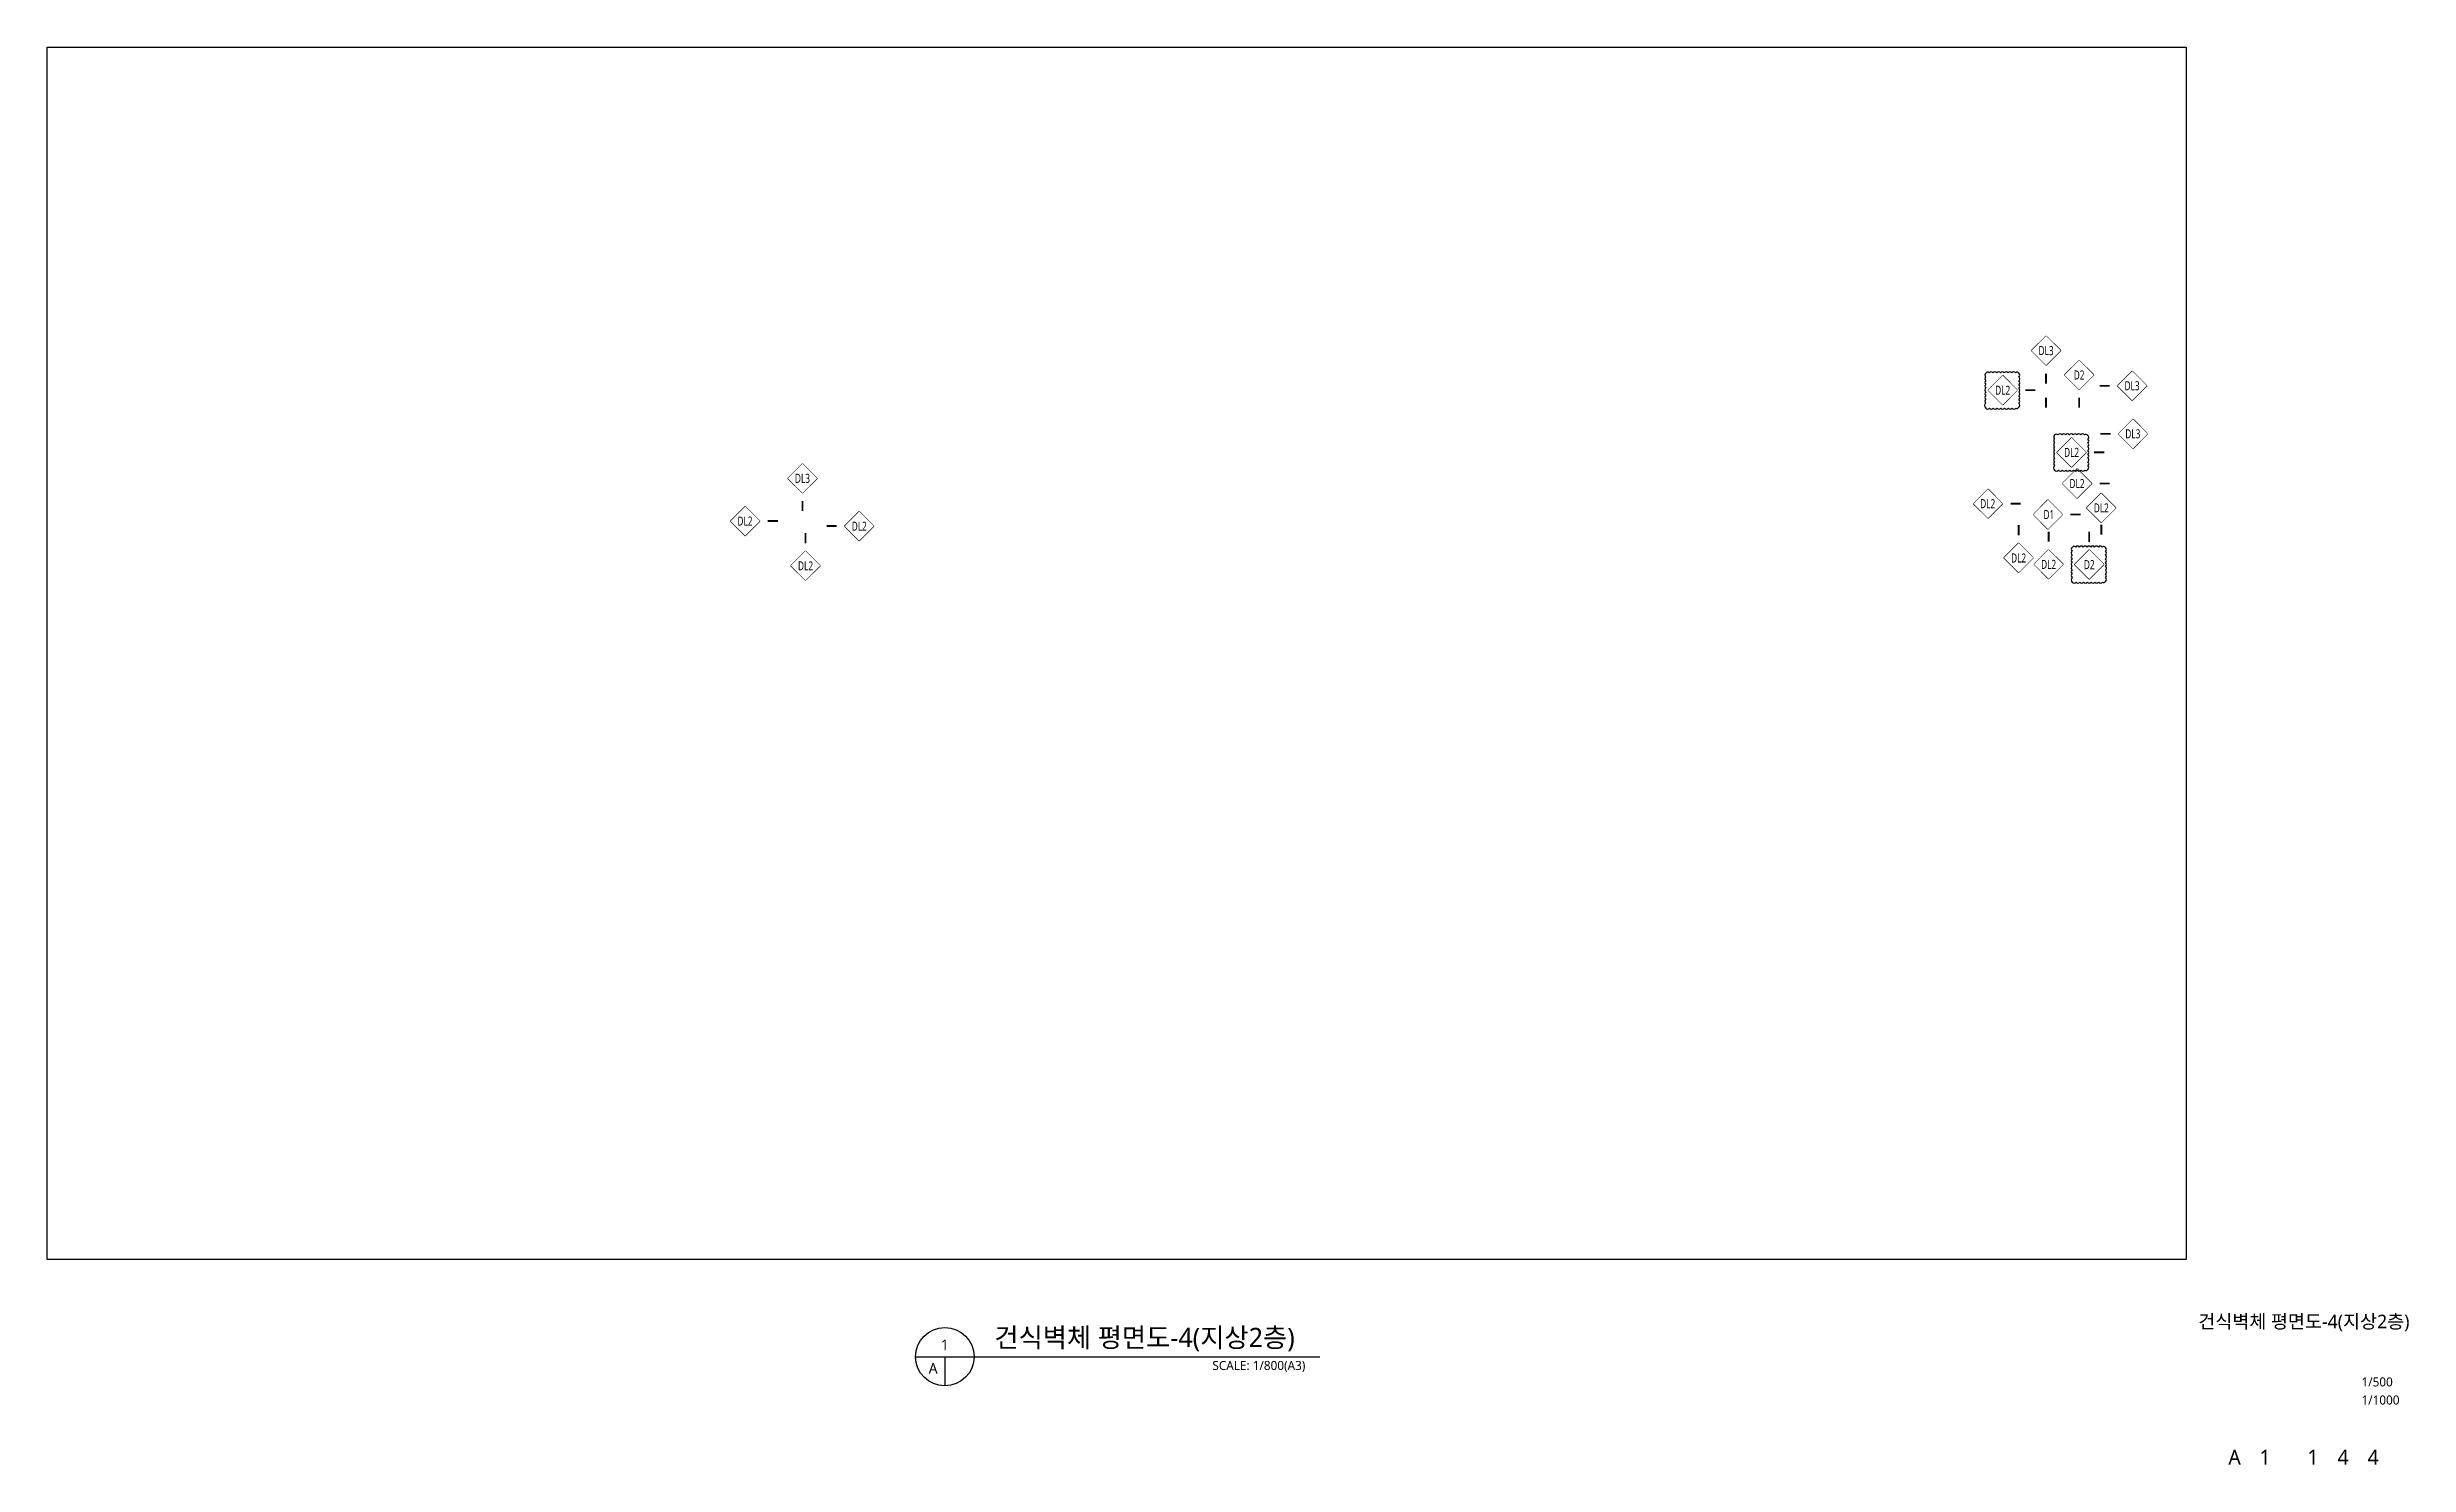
# Model space of a CAD drawing. Header units: millimetres. Extents: x 8000 to 321558, y 7472 to 1578084.
# Drawn here: x 8000 to 321558, y 698672 to 886884 of the extents above; entities that cross this region are included whole.
import ezdxf
from ezdxf.enums import TextEntityAlignment as Align

# ---------------------------------------------------------------- set-up
doc = ezdxf.new("R2010")
doc.units = ezdxf.units.MM
doc.header["$LTSCALE"] = 1000
doc.header["$MEASUREMENT"] = 0
doc.layers.get('Defpoints').update_dxf_attribs({"color": 161, "linetype": 'CONTINUOUS'})
doc.layers.add('A-WAL-TAG', color=7, linetype='CONTINUOUS', lineweight=0)
for name, color, linetype in [('SYM', 7, 'CONTINUOUS'), ('TEXT', 3, 'CONTINUOUS'), ('TEXT-TITLE', 6, 'CONTINUOUS'), ('TEXT-기입', 6, 'CONTINUOUS')]:
    doc.layers.add(name, color=color, linetype=linetype)
doc.layers.add('수정20221020', color=161, linetype='CONTINUOUS', plot=False)
doc.styles.add('kcc건식벽체부호', font='malgun_0.ttf')
doc.styles.add('나눔바른고딕', font='NanumBarunGothic.ttf')

msp = doc.modelspace()

# ---------------------------------------------------------------- texts
at = {"layer": 'TEXT', "style": '나눔바른고딕'}
for s, p in [('1', (127182, 714576)), ('A', (125630, 711473))]:
    msp.add_text(s, height=1440, dxfattribs=at).set_placement(p, align=Align.MIDDLE)
msp.add_text('건식벽체 평면도-4(지상2층)', height=2560, dxfattribs=at).set_placement((133759, 714287))
msp.add_text('SCALE: 1/800(A3)', height=1200, dxfattribs=at).set_placement((175050, 712455), align=Align.TOP_RIGHT)
at = {"layer": 'TEXT-TITLE', "style": '나눔바른고딕'}
msp.add_text('건식벽체 평면도-4(지상2층)', height=1800, dxfattribs=at).set_placement((307631, 716796), align=Align.CENTER)
at = {"layer": 'TEXT-기입', "style": '나눔바른고딕'}
for s, p in [('1/500', (315281, 708712)), ('1/1000', (315281, 706312))]:
    msp.add_text(s, height=1200, dxfattribs=at).set_placement(p, align=Align.BOTTOM_LEFT)
for s, p in [('A', (298431, 699672)), ('1', (302481, 699672)), ('1', (308831, 699672)), ('4', (312831, 699672)), ('4', (316831, 699672))]:
    msp.add_text(s, height=2000, dxfattribs=at).set_placement(p, align=Align.MIDDLE_CENTER)

# ---------------------------------------------------------------- blocks, each defined once
blk = doc.blocks.new('케이씨씨부호')
at = {"layer": 'A-WAL-TAG'}
blk.add_lwpolyline([(9958, 15966), (10605, 16612), (11251, 15966), (10605, 15319), (9958, 15966)], dxfattribs=at)
blk.add_wipeout([(10605, 16612), (9958, 15966), (10605, 15319), (11251, 15966)]).dxf.layer = 'A-WAL-TAG'
at = {"layer": 'A-WAL-TAG', "color": 2, "style": 'kcc건식벽체부호', "width": 0.7}
blk.add_attdef('벽체종류', text='', height=400, dxfattribs=at).set_placement((10605, 15966), align=Align.MIDDLE_CENTER)

# ---------------------------------------------------------------- linework, layer by layer
at = {"layer": 'A-WAL-TAG'}
for points in [[(269580, 841345, 0, 0, 0), (270630, 841345, 240, 240, 0), (271980, 841345, 240, 240, 0)], [(273399, 842204, 0, 0, 0), (273399, 840374, 240, 240, 0), (273399, 839024, 240, 240, 0)], [(277788, 841424, 0, 0, 0), (277788, 840374, 240, 240, 0), (277788, 839024, 240, 240, 0)], [(283005, 835554, 0, 0, 0), (281955, 835554, 240, 240, 0), (280605, 835554, 240, 240, 0)], [(278730, 833088, 0, 0, 0), (279780, 833088, 240, 240, 0), (281130, 833088, 240, 240, 0)], [(108280, 827704, 0, 0, 0), (108280, 826654, 240, 240, 0), (108280, 825304, 240, 240, 0)], [(267630, 826279, 0, 0, 0), (268680, 826279, 240, 240, 0), (270030, 826279, 240, 240, 0)], [(102623, 823971, 0, 0, 0), (103673, 823971, 240, 240, 0), (105023, 823971, 240, 240, 0)], [(108680, 819983, 0, 0, 0), (108680, 821033, 240, 240, 0), (108680, 822383, 240, 240, 0)], [(113880, 823308, 0, 0, 0), (112830, 823308, 240, 240, 0), (111480, 823308, 240, 240, 0)], [(269752, 821028, 0, 0, 0), (269752, 822078, 240, 240, 0), (269752, 823428, 240, 240, 0)], [(273743, 820173, 0, 0, 0), (273743, 821223, 240, 240, 0), (273743, 822573, 240, 240, 0)], [(280730, 823776, 0, 0, 0), (280730, 823503, 240, 240, 0), (280730, 822153, 240, 240, 0)]]:
    msp.add_lwpolyline(points, format="xyseb", dxfattribs=at)
at = {"layer": 'Defpoints', "ltscale": 10000}
msp.add_lwpolyline([(8000, 886884), (292000, 886884), (292000, 725916), (8000, 725916)], close=True, dxfattribs=at)
at = {"layer": 'SYM'}
for p, q in [((123303, 713024), (176984, 713024)), ((127182, 713024), (127182, 709146))]:
    msp.add_line(p, q, dxfattribs=at)
msp.add_circle((127182, 713024), 3879, dxfattribs=at)

msp.set_redraw_order([(e.dxf.handle, doc.entitydb.next_handle()) for e in msp.query("TEXT MTEXT ATTDEF DIMENSION ARC_DIMENSION")])  # texts and dimensions are drawn at this point

# ---------------------------------------------------------------- next in the draw order: block references
at = {"layer": 'A-WAL-TAG', "xscale": 3, "yscale": 3, "zscale": 3}
for p, values in [((245974, 795467), {'벽체종류': 'D2'}), ((235827, 793448), {'벽체종류': 'DL2'}), ((248916, 777819), {'벽체종류': 'DL2'})]:
    msp.add_blockref('케이씨씨부호', p, dxfattribs=at).add_auto_attribs(values)
at = {"layer": 'A-WAL-TAG'}
ref = msp.add_blockref('케이씨씨부호', (316759, 787657), dxfattribs=dict(at, xscale=-3, yscale=3, zscale=3))
ref.add_attrib('벽체종류', 'DL3', dxfattribs={"color": 2, "height": 1200, "style": 'kcc건식벽체부호', "width": 0.7}).set_placement((284918, 835554), align=Align.MIDDLE_CENTER)
ref = msp.add_blockref('케이씨씨부호', (76466, 877540), dxfattribs=dict(at, xscale=-3, yscale=3, zscale=3, rotation=180))
ref.add_attrib('벽체종류', 'DL3', dxfattribs={"color": 2, "height": 1200, "style": 'kcc건식벽체부호', "width": 0.7}).set_placement((108280, 829644), align=Align.MIDDLE_CENTER)
ref = msp.add_blockref('케이씨씨부호', (297505, 778382), dxfattribs=dict(at, xscale=-3, yscale=3, zscale=3))
ref.add_attrib('벽체종류', 'DL2', dxfattribs={"color": 2, "height": 1200, "style": 'kcc건식벽체부호', "width": 0.7}).set_placement((265654, 826279), align=Align.MIDDLE_CENTER)
ref = msp.add_blockref('케이씨씨부호', (132497, 776075), dxfattribs=dict(at, xscale=-3, yscale=3, zscale=3))
ref.add_attrib('벽체종류', 'DL2', dxfattribs={"color": 2, "height": 1200, "style": 'kcc건식벽체부호', "width": 0.7}).set_placement((100647, 823971), align=Align.MIDDLE_CENTER)
ref = msp.add_blockref('케이씨씨부호', (84006, 871204), dxfattribs=dict(at, xscale=-3, yscale=3, zscale=3, rotation=180))
ref.add_attrib('벽체종류', 'DL2', dxfattribs={"color": 2, "height": 1200, "style": 'kcc건식벽체부호', "width": 0.7}).set_placement((115820, 823288), align=Align.MIDDLE_CENTER)
ref = msp.add_blockref('케이씨씨부호', (76866, 865940), dxfattribs=dict(at, xscale=-3, yscale=3, zscale=3, rotation=180))
ref.add_attrib('벽체종류', 'DL2', dxfattribs={"color": 2, "height": 1200, "style": 'kcc건식벽체부호', "width": 0.7}).set_placement((108680, 818023), align=Align.MIDDLE_CENTER)
ref = msp.add_blockref('케이씨씨부호', (241929, 866130), dxfattribs=dict(at, xscale=-3, yscale=3, zscale=3, rotation=180))
ref.add_attrib('벽체종류', 'DL2', dxfattribs={"color": 2, "height": 1200, "style": 'kcc건식벽체부호', "width": 0.7}).set_placement((273743, 818213), align=Align.MIDDLE_CENTER)

# ---------------------------------------------------------------- next in the draw order: linework, layer by layer
for points in [[(282905, 841939, 0, 0, 0), (281855, 841939, 240, 240, 0), (280505, 841939, 240, 240, 0)], [(279455, 828953, 0, 0, 0), (280505, 828953, 240, 240, 0), (281855, 828953, 240, 240, 0)], [(275590, 824837, 0, 0, 0), (276640, 824837, 240, 240, 0), (277990, 824837, 240, 240, 0)], [(279133, 820148, 0, 0, 0), (279133, 821198, 240, 240, 0), (279133, 822548, 240, 240, 0)]]:
    msp.add_lwpolyline(points, format="xyseb", dxfattribs=at)

# ---------------------------------------------------------------- next in the draw order: block references
at = {"layer": 'A-WAL-TAG', "xscale": 3, "yscale": 3, "zscale": 3}
msp.add_blockref('케이씨씨부호', (241585, 798705), dxfattribs=at).add_auto_attribs({'벽체종류': 'DL3'})
at = {"layer": 'A-WAL-TAG'}
ref = msp.add_blockref('케이씨씨부호', (237938, 866985), dxfattribs=dict(at, xscale=-3, yscale=3, zscale=3, rotation=180))
ref.add_attrib('벽체종류', 'DL2', dxfattribs={"color": 2, "height": 1200, "style": 'kcc건식벽체부호', "width": 0.7}).set_placement((269752, 819069), align=Align.MIDDLE_CENTER)

# ---------------------------------------------------------------- next in the draw order: linework, layer by layer
msp.add_lwpolyline([(273399, 844662, 0, 0, 0), (273399, 843554, 240, 240, 0), (273399, 842204, 240, 240, 0)], format="xyseb", dxfattribs=at)
at = {"layer": '수정20221020'}
msp.add_lwpolyline([(265390, 838980, 0.5205671), (265890, 838980, 0.5205671), (266390, 838980, 0.5205671), (266890, 838980, 0.5205671), (267390, 838980, 0.5205671), (267890, 838980, 0.5205671), (268390, 838980, 0.5205671), (268890, 838980, 0.5205671), (269390, 838980, 0.5205671), (269782, 839087, 0.5205671), (269782, 839587, 0.5205671), (269782, 840087, 0.5205671), (269782, 840587, 0.5205671), (269782, 841087, 0.5205671), (269782, 841587, 0.5205671), (269782, 842087, 0.5205671), (269782, 842587, 0.5205671), (269782, 843087, 0.5205671), (269782, 843587, 0.5205671), (269352, 843657, 0.5205671), (268852, 843657, 0.5205671), (268352, 843657, 0.5205671), (267852, 843657, 0.5205671), (267352, 843657, 0.5205671), (266852, 843657, 0.5205671), (266352, 843657, 0.5205671), (265852, 843657, 0.5205671), (265390, 843620, 0.5205671), (265390, 843120, 0.5205671), (265390, 842620, 0.5205671), (265390, 842120, 0.5205671), (265390, 841620, 0.5205671), (265390, 841120, 0.5205671), (265390, 840620, 0.5205671), (265390, 840120, 0.5205671), (265390, 839620, 0.5205671)], format="xyb", close=True, dxfattribs=at)

# ---------------------------------------------------------------- next in the draw order: block references
at = {"layer": 'A-WAL-TAG'}
ref = msp.add_blockref('케이씨씨부호', (316659, 794042), dxfattribs=dict(at, xscale=-3, yscale=3, zscale=3))
ref.add_attrib('벽체종류', 'DL3', dxfattribs={"color": 2, "height": 1200, "style": 'kcc건식벽체부호', "width": 0.7}).set_placement((284818, 841939), align=Align.MIDDLE_CENTER)
ref = msp.add_blockref('케이씨씨부호', (305464, 776941), dxfattribs=dict(at, xscale=-3, yscale=3, zscale=3))
ref.add_attrib('벽체종류', 'D1', dxfattribs={"color": 2, "height": 1200, "style": 'kcc건식벽체부호', "width": 0.7}).set_placement((273775, 824837), align=Align.MIDDLE_CENTER)
ref = msp.add_blockref('케이씨씨부호', (247319, 866105), dxfattribs=dict(at, xscale=-3, yscale=3, zscale=3, rotation=180))
ref.add_attrib('벽체종류', 'D2', dxfattribs={"color": 2, "height": 1200, "style": 'kcc건식벽체부호', "width": 0.7}).set_placement((279133, 818182), align=Align.MIDDLE_CENTER)

# ---------------------------------------------------------------- next in the draw order: linework, layer by layer
at = {"layer": '수정20221020'}
msp.add_lwpolyline([(276882, 815844, 0.5205671), (277382, 815844, 0.5205671), (277882, 815844, 0.5205671), (278382, 815844, 0.5205671), (278882, 815844, 0.5205671), (279382, 815844, 0.5205671), (279882, 815844, 0.5205671), (280382, 815844, 0.5205671), (280882, 815844, 0.5205671), (281274, 815951, 0.5205671), (281274, 816451, 0.5205671), (281274, 816951, 0.5205671), (281274, 817451, 0.5205671), (281274, 817951, 0.5205671), (281274, 818451, 0.5205671), (281274, 818951, 0.5205671), (281274, 819451, 0.5205671), (281274, 819951, 0.5205671), (281274, 820451, 0.5205671), (280844, 820521, 0.5205671), (280344, 820521, 0.5205671), (279844, 820521, 0.5205671), (279344, 820521, 0.5205671), (278844, 820521, 0.5205671), (278344, 820521, 0.5205671), (277844, 820521, 0.5205671), (277344, 820521, 0.5205671), (276882, 820483, 0.5205671), (276882, 819983, 0.5205671), (276882, 819483, 0.5205671), (276882, 818983, 0.5205671), (276882, 818483, 0.5205671), (276882, 817983, 0.5205671), (276882, 817483, 0.5205671), (276882, 816983, 0.5205671), (276882, 816483, 0.5205671)], format="xyb", close=True, dxfattribs=at)

# ---------------------------------------------------------------- next in the draw order: block references
at = {"layer": 'A-WAL-TAG', "xscale": 3, "yscale": 3, "zscale": 3}
msp.add_blockref('케이씨씨부호', (245701, 781057), dxfattribs=at).add_auto_attribs({'벽체종류': 'DL2'})

# ---------------------------------------------------------------- next in the draw order: block references
msp.add_blockref('케이씨씨부호', (244976, 785192), dxfattribs=at).add_auto_attribs({'벽체종류': 'DL2'})

# ---------------------------------------------------------------- next in the draw order: linework, layer by layer
at = {"layer": '수정20221020'}
msp.add_lwpolyline([(274539, 830724, 0.5205671), (275039, 830724, 0.5205671), (275539, 830724, 0.5205671), (276039, 830724, 0.5205671), (276539, 830724, 0.5205671), (277039, 830724, 0.5205671), (277539, 830724, 0.5205671), (278039, 830724, 0.5205671), (278539, 830724, 0.5205671), (278932, 830831, 0.5205671), (278932, 831331, 0.5205671), (278932, 831831, 0.5205671), (278932, 832331, 0.5205671), (278932, 832831, 0.5205671), (278932, 833331, 0.5205671), (278932, 833831, 0.5205671), (278932, 834331, 0.5205671), (278932, 834831, 0.5205671), (278932, 835331, 0.5205671), (278502, 835401, 0.5205671), (278002, 835401, 0.5205671), (277502, 835401, 0.5205671), (277002, 835401, 0.5205671), (276502, 835401, 0.5205671), (276002, 835401, 0.5205671), (275502, 835401, 0.5205671), (275002, 835401, 0.5205671), (274539, 835364, 0.5205671), (274539, 834864, 0.5205671), (274539, 834364, 0.5205671), (274539, 833864, 0.5205671), (274539, 833364, 0.5205671), (274539, 832864, 0.5205671), (274539, 832364, 0.5205671), (274539, 831864, 0.5205671), (274539, 831364, 0.5205671)], format="xyb", close=True, dxfattribs=at)

doc.saveas('drawing.dxf')
